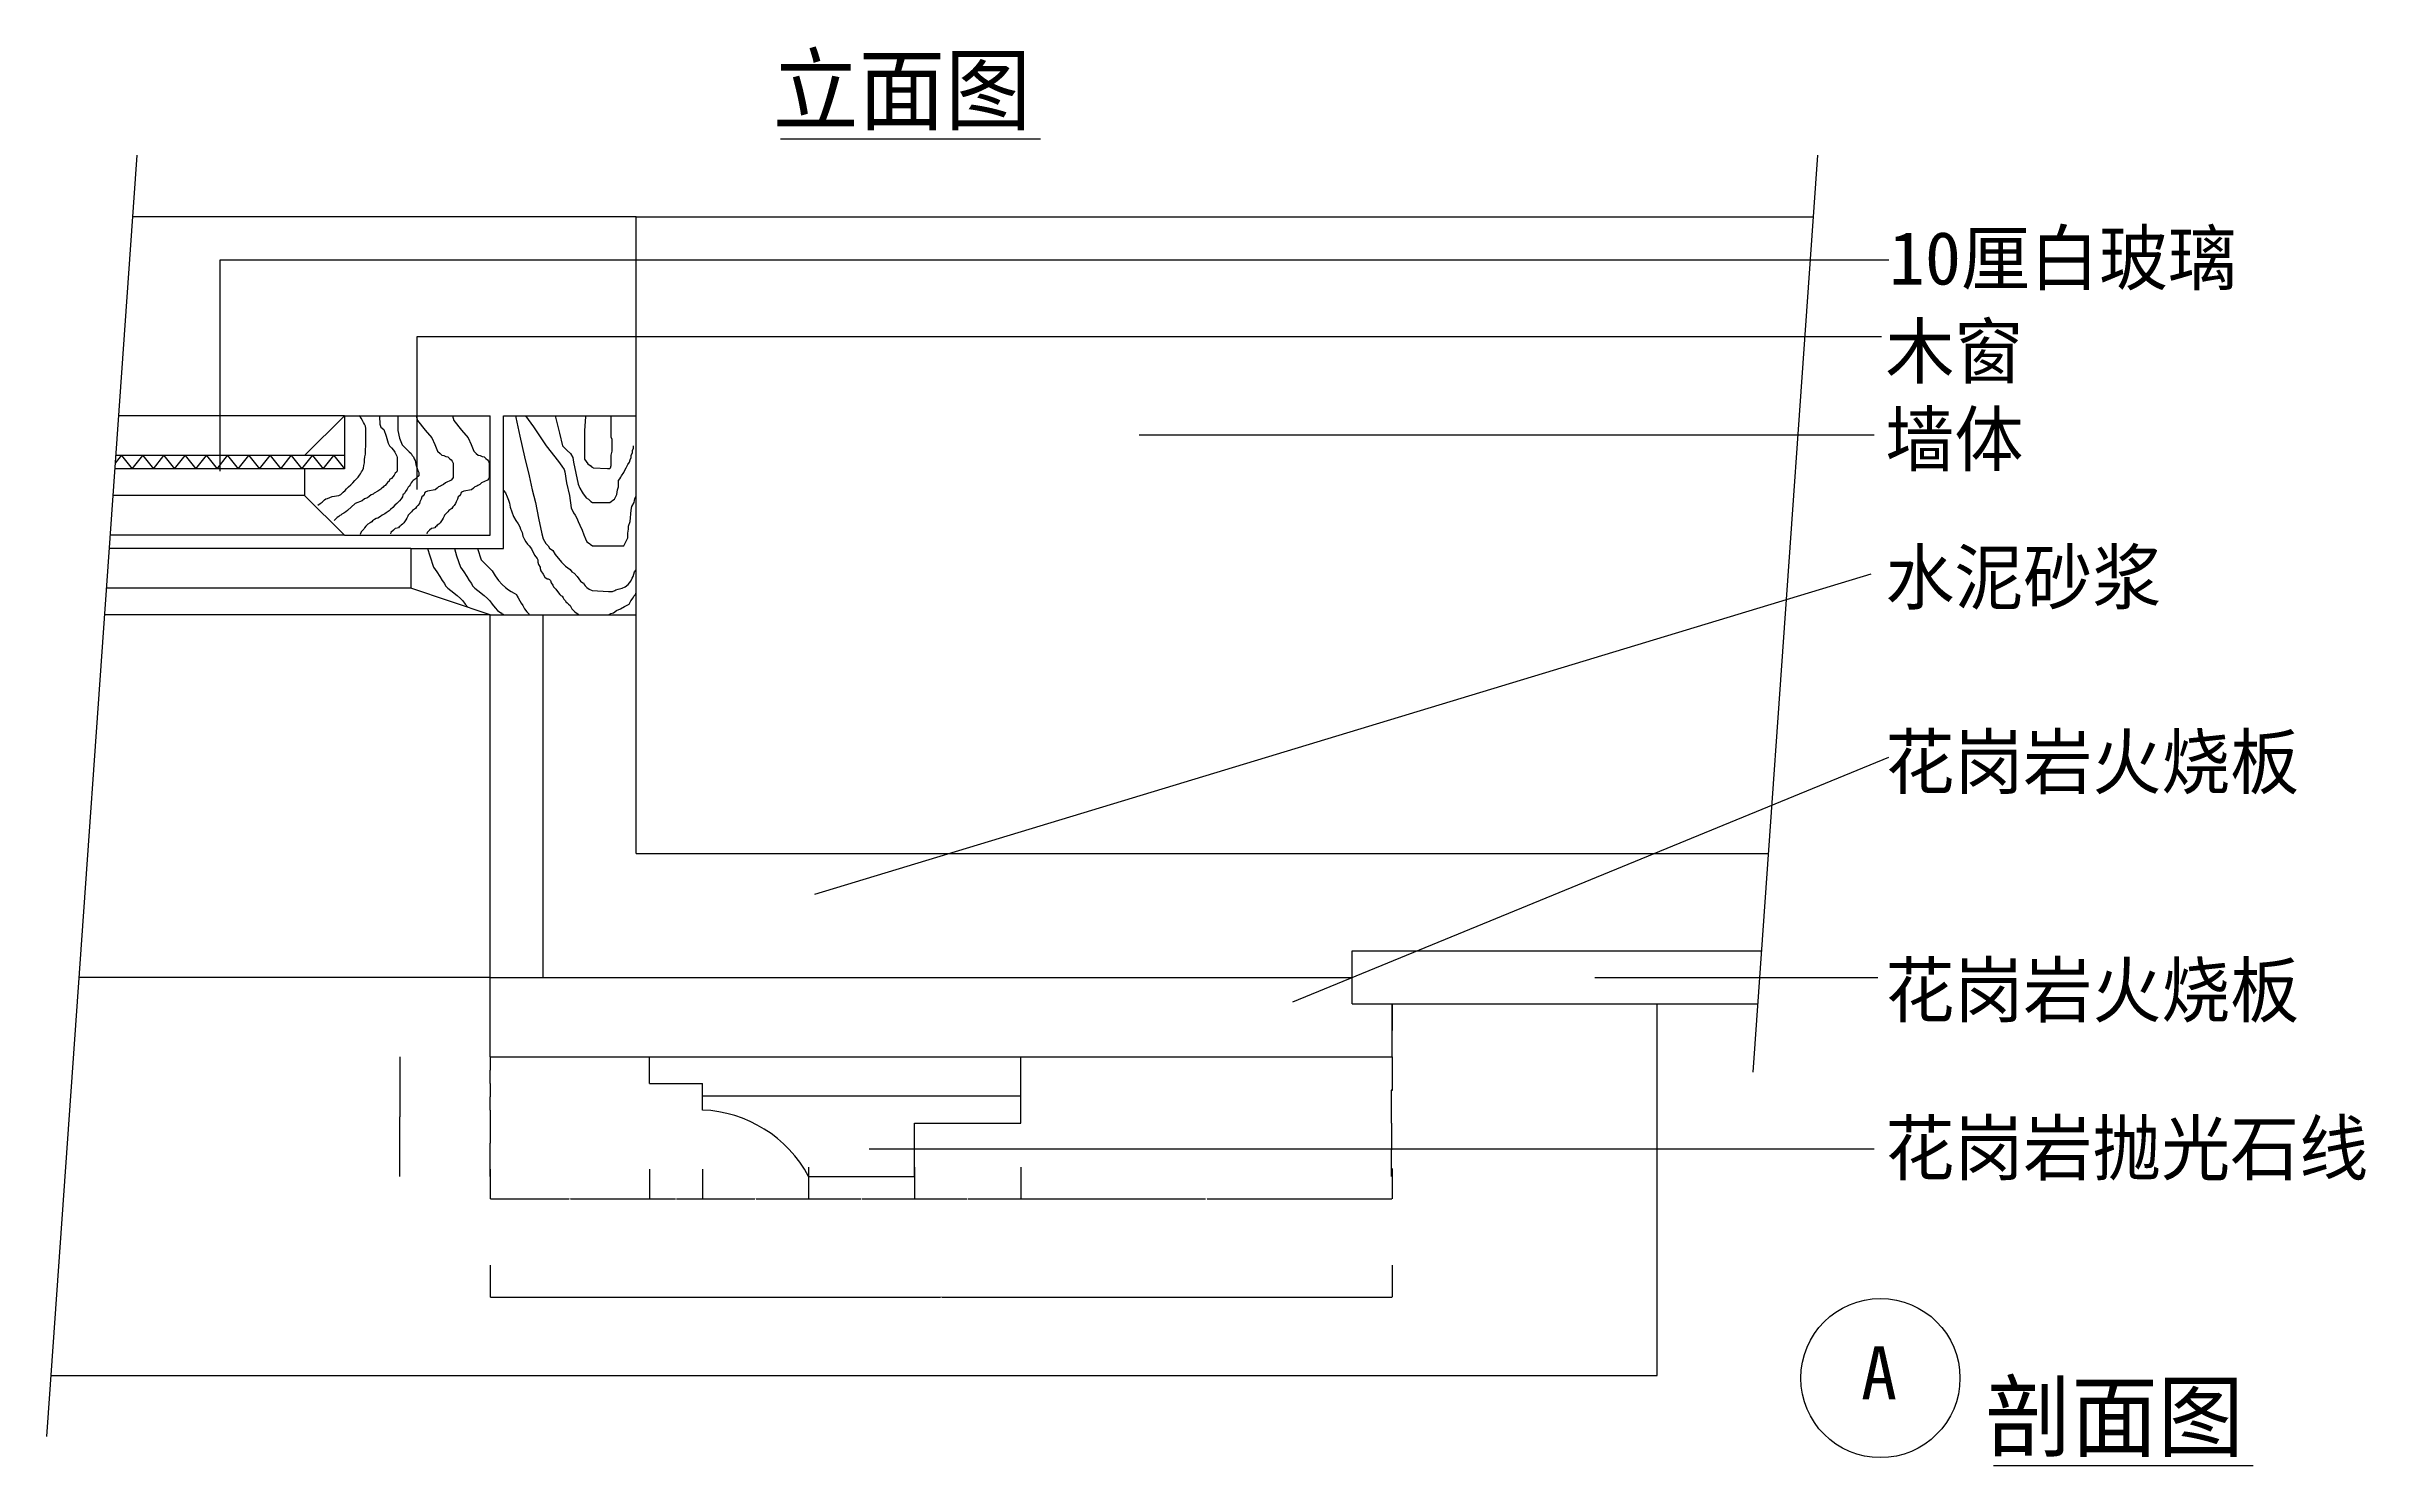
# Model space of a CAD drawing. Header units: metres. Extents: x 204 to 9002, y 227 to 11768.
# Drawn here: x 204 to 4576, y 4067 to 6741 of the extents above; entities that cross this region are included whole.
import ezdxf

# ---------------------------------------------------------------- set-up
doc = ezdxf.new("R2010")
doc.units = ezdxf.units.M
for name, color, linetype in [('2', 2, 'Continuous'), ('3', 3, 'Continuous'), ('4', 4, 'Continuous'), ('7', 7, 'Continuous'), ('BH', 3, 'Continuous'), ('DIM', 3, 'Continuous'), ('TEXT', 3, 'Continuous')]:
    doc.layers.add(name, color=color, linetype=linetype)
doc.dimstyles.get("Standard").update_dxf_attribs({"dimtxt": 2.5, "dimasz": 2.5, "dimexe": 1.25, "dimexo": 0.625, "dimtad": 1, "dimcen": 2.5, "dimazin": 3, "dimtfac": 1, "dimtmove": 0, "dimatfit": 3})

# ---------------------------------------------------------------- blocks, each defined once
blk = doc.blocks.new('BH2')
at = {"layer": 'BH'}
blk.add_lwpolyline([(0, 32), (5, 28), (0, 24), (5, 20), (0, 16), (5, 12), (0, 8), (5, 4), (0, 0)], dxfattribs=at)
blk = doc.blocks.new('*D15')
for p, q in [((1841.16, 4629.15), (1841.16, 4569.41)), ((2041.16, 4629.15), (2041.16, 4569.41)), ((1841.41, 4569.41), (1940.16, 4569.41)), ((1942.16, 4569.41), (2040.91, 4569.41))]:
    blk.add_line(p, q)
at = {"layer": 'Defpoints'}
for p in [(1841.16, 4629.15), (2041.16, 4629.15), (1841.16, 4569.41)]:
    blk.add_point(p, dxfattribs=at)
at = {"layer": 'DIM', "insert": (1941.16, 4569.41), "char_height": 1, "attachment_point": 5}
blk.add_mtext('40', dxfattribs=at)
blk = doc.blocks.new('*D16')
for p, q in [((1041.16, 4444.41), (1041.16, 4384.25)), ((2741.16, 4444.41), (2741.16, 4384.25)), ((1041.41, 4384.25), (1889.66, 4384.25)), ((1892.66, 4384.25), (2740.91, 4384.25))]:
    blk.add_line(p, q)
at = {"layer": 'Defpoints'}
for p in [(1041.16, 4444.41), (2741.16, 4444.41), (1041.16, 4384.25)]:
    blk.add_point(p, dxfattribs=at)
at = {"layer": 'DIM', "insert": (1891.16, 4384.25), "char_height": 1, "attachment_point": 5}
blk.add_mtext('340', dxfattribs=at)
blk = doc.blocks.new('*D17')
for p, q in [((1041.16, 4625.07), (1041.16, 4569.41)), ((1341.16, 4625.07), (1341.16, 4569.41)), ((1041.41, 4569.41), (1190.16, 4569.41)), ((1192.16, 4569.41), (1340.91, 4569.41))]:
    blk.add_line(p, q)
at = {"layer": 'Defpoints'}
for p in [(1041.16, 4625.07), (1341.16, 4625.07), (1041.16, 4569.41)]:
    blk.add_point(p, dxfattribs=at)
at = {"layer": 'DIM', "insert": (1191.16, 4569.41), "char_height": 1, "attachment_point": 5}
blk.add_mtext('60', dxfattribs=at)
blk = doc.blocks.new('*D18')
for p, q in [((1040.91, 4811.68), (1040.66, 4811.68)), ((1041.16, 4836.68), (1041.16, 4811.68)), ((1041.16, 4786.68), (1041.16, 4811.68)), ((1041.16, 4811.68), (1041.16, 4811.68)), ((1041.41, 4811.68), (1041.66, 4811.68))]:
    blk.add_line(p, q)
at = {"layer": 'Defpoints'}
for p in [(1041.16, 4836.68), (1041.16, 4811.68), (1041.16, 4786.68)]:
    blk.add_point(p, dxfattribs=at)
at = {"layer": 'DIM', "insert": (1041.16, 4812.805), "char_height": 1, "attachment_point": 5}
blk.add_mtext('10', dxfattribs=at)
blk = doc.blocks.new('*D19')
for p, q in [((1041.16, 4736.68), (1041.16, 4674.18)), ((1040.91, 4674.18), (1040.66, 4674.18)), ((1041.16, 4611.68), (1041.16, 4674.18)), ((1041.16, 4674.18), (1041.16, 4674.18)), ((1041.41, 4674.18), (1041.66, 4674.18))]:
    blk.add_line(p, q)
at = {"layer": 'Defpoints'}
for p in [(1041.16, 4736.68), (1041.16, 4674.18), (1041.16, 4611.68)]:
    blk.add_point(p, dxfattribs=at)
at = {"layer": 'DIM', "insert": (1041.16, 4675.305), "char_height": 1, "attachment_point": 5}
blk.add_mtext('25', dxfattribs=at)
blk = doc.blocks.new('*D20')
for p, q in [((870.81, 4836.68), (870.81, 4724.18)), ((870.56, 4724.18), (870.31, 4724.18)), ((870.81, 4611.68), (870.81, 4724.18)), ((870.81, 4724.18), (870.81, 4724.18)), ((871.06, 4724.18), (871.31, 4724.18))]:
    blk.add_line(p, q)
at = {"layer": 'Defpoints'}
for p in [(870.81, 4836.68), (870.81, 4724.18), (870.81, 4611.68)]:
    blk.add_point(p, dxfattribs=at)
at = {"layer": 'DIM', "insert": (870.81, 4725.305), "char_height": 1, "attachment_point": 5}
blk.add_mtext('45', dxfattribs=at)
blk = doc.blocks.new('*D21')
for p, q in [((1041.16, 4786.68), (1041.16, 4761.68)), ((1040.91, 4761.68), (1040.66, 4761.68)), ((1041.16, 4736.68), (1041.16, 4761.68)), ((1041.16, 4761.68), (1041.16, 4761.68)), ((1041.41, 4761.68), (1041.66, 4761.68))]:
    blk.add_line(p, q)
at = {"layer": 'Defpoints'}
for p in [(1041.16, 4786.68), (1041.16, 4761.68), (1041.16, 4736.68)]:
    blk.add_point(p, dxfattribs=at)
at = {"layer": 'DIM', "insert": (1041.16, 4762.805), "char_height": 1, "attachment_point": 5}
blk.add_mtext('10', dxfattribs=at)
blk = doc.blocks.new('*D22')
for p, q in [((1441.16, 4625.07), (1441.16, 4569.41)), ((1641.16, 4629.15), (1641.16, 4569.41)), ((1441.41, 4569.41), (1540.16, 4569.41)), ((1542.16, 4569.41), (1640.91, 4569.41))]:
    blk.add_line(p, q)
at = {"layer": 'Defpoints'}
for p in [(1441.16, 4625.07), (1641.16, 4629.15), (1441.16, 4569.41)]:
    blk.add_point(p, dxfattribs=at)
at = {"layer": 'DIM', "insert": (1541.16, 4569.41), "char_height": 1, "attachment_point": 5}
blk.add_mtext('40', dxfattribs=at)
blk = doc.blocks.new('*D23')
for p, q in [((1341.16, 4625.07), (1341.16, 4569.41)), ((1441.16, 4625.07), (1441.16, 4569.41)), ((1341.41, 4569.41), (1390.16, 4569.41)), ((1392.16, 4569.41), (1440.91, 4569.41))]:
    blk.add_line(p, q)
at = {"layer": 'Defpoints'}
for p in [(1341.16, 4625.07), (1441.16, 4625.07), (1341.16, 4569.41)]:
    blk.add_point(p, dxfattribs=at)
at = {"layer": 'DIM', "insert": (1391.16, 4569.41), "char_height": 1, "attachment_point": 5}
blk.add_mtext('20', dxfattribs=at)
blk = doc.blocks.new('*D24')
for p, q in [((1641.16, 4629.15), (1641.16, 4569.41)), ((1841.16, 4629.15), (1841.16, 4569.41)), ((1641.41, 4569.41), (1740.16, 4569.41)), ((1742.16, 4569.41), (1840.91, 4569.41))]:
    blk.add_line(p, q)
at = {"layer": 'Defpoints'}
for p in [(1641.16, 4629.15), (1841.16, 4629.15), (1641.16, 4569.41)]:
    blk.add_point(p, dxfattribs=at)
at = {"layer": 'DIM', "insert": (1741.16, 4569.41), "char_height": 1, "attachment_point": 5}
blk.add_mtext('40', dxfattribs=at)
blk = doc.blocks.new('*D25')
for p, q in [((2041.16, 4629.15), (2041.16, 4569.41)), ((2741.16, 4626.59), (2741.16, 4569.41)), ((2041.41, 4569.41), (2389.66, 4569.41)), ((2392.66, 4569.41), (2740.91, 4569.41))]:
    blk.add_line(p, q)
at = {"layer": 'Defpoints'}
for p in [(2041.16, 4629.15), (2741.16, 4626.59), (2041.16, 4569.41)]:
    blk.add_point(p, dxfattribs=at)
at = {"layer": 'DIM', "insert": (2391.16, 4569.41), "char_height": 1, "attachment_point": 5}
blk.add_mtext('140', dxfattribs=at)
blk = doc.blocks.new('*D26')
for p, q in [((2741.16, 4836.68), (2741.16, 4774.18)), ((2739.98, 4774.18), (2739.73, 4774.18)), ((2740.23, 4711.68), (2740.23, 4774.18)), ((2740.23, 4774.18), (2741.16, 4774.18)), ((2741.41, 4774.18), (2741.66, 4774.18))]:
    blk.add_line(p, q)
at = {"layer": 'Defpoints'}
for p in [(2741.16, 4836.68), (2740.23, 4774.18), (2740.23, 4711.68)]:
    blk.add_point(p, dxfattribs=at)
at = {"layer": 'DIM', "insert": (2740.695, 4775.305), "char_height": 1, "attachment_point": 5}
blk.add_mtext('25', dxfattribs=at)
blk = doc.blocks.new('*D27')
for p, q in [((2741.16, 4936.68), (2741.16, 4886.68)), ((2740.91, 4886.68), (2740.66, 4886.68)), ((2741.16, 4836.68), (2741.16, 4886.68)), ((2741.16, 4886.68), (2741.16, 4886.68)), ((2741.41, 4886.68), (2741.66, 4886.68))]:
    blk.add_line(p, q)
at = {"layer": 'Defpoints'}
for p in [(2741.16, 4936.68), (2741.16, 4886.68), (2741.16, 4836.68)]:
    blk.add_point(p, dxfattribs=at)
at = {"layer": 'DIM', "insert": (2741.16, 4887.805), "char_height": 1, "attachment_point": 5}
blk.add_mtext('20', dxfattribs=at)
blk = doc.blocks.new('*D28')
for p, q in [((2740.23, 4711.68), (2740.23, 4661.68)), ((2739.98, 4661.68), (2739.73, 4661.68)), ((2740.23, 4611.68), (2740.23, 4661.68)), ((2740.23, 4661.68), (2740.23, 4661.68)), ((2740.48, 4661.68), (2740.73, 4661.68))]:
    blk.add_line(p, q)
at = {"layer": 'Defpoints'}
for p in [(2740.23, 4711.68), (2740.23, 4661.68), (2740.23, 4611.68)]:
    blk.add_point(p, dxfattribs=at)
at = {"layer": 'DIM', "insert": (2740.23, 4662.805), "char_height": 1, "attachment_point": 5}
blk.add_mtext('20', dxfattribs=at)

msp = doc.modelspace()

# ---------------------------------------------------------------- hatches: boundary and pattern name
at = {"layer": 'BH'}
h = msp.add_hatch(dxfattribs=at)
h.set_pattern_fill('ANSI31', scale=1500)
h.paths.add_polyline_path([(3450.11, 5220.01), (3534.75, 6420.01), (1316.16, 6420.01), (1316.16, 5220.01)])
h = msp.add_hatch(dxfattribs=at)
h.set_pattern_fill('BRASS', scale=300)
h.paths.add_polyline_path([(1041.16, 4986.68), (1041.16, 4836.68), (2741.16, 4836.68), (2741.16, 4986.68)])
h.paths.add_polyline_path([(1341.16, 4836.68), (1341.16, 4786.68), (1441.16, 4786.68), (1441.16, 4736.68, -0.27), (1641.16, 4611.68), (1841.16, 4611.68), (1841.16, 4711.68), (2041.16, 4711.68), (2041.16, 4836.68)])
h.paths.add_polyline_path([(3430.13, 4936.68), (3437.18, 5036.68), (2741.16, 5036.68), (2741.16, 4936.68)])
h.paths.add_polyline_path([(1141.16, 5670.01), (1041.16, 5670.01), (1041.16, 4986.68), (1141.16, 4986.68)])
h = msp.add_hatch(dxfattribs=at)
h.set_pattern_fill('AR-CONC', scale=15)
h.paths.add_polyline_path([(2741.16, 4986.68), (2741.16, 5036.68), (3437.18, 5036.68), (3450.11, 5220.01), (1316.16, 5220.01), (1316.16, 5670.01), (1141.16, 5670.01), (1141.16, 4986.68)])

# ---------------------------------------------------------------- linework, layer by layer
at = {"layer": '2'}
for p, q in [((1316.16, 6420.01), (3534.75, 6420.01)), ((1316.16, 5220.01), (1316.16, 6420.01)), ((1316.16, 5220.01), (3450.11, 5220.01))]:
    msp.add_line(p, q, dxfattribs=at)
at = {"layer": '3'}
for p, q in [((374.76, 6536.17), (204.46, 4121.58)), ((3542.94, 6536.17), (3421.06, 4808.16)), ((691.16, 5895.01), (329.54, 5895.01)), ((891.16, 5720.01), (317.2, 5720.01))]:
    msp.add_line(p, q, dxfattribs=at)
at = {"layer": '4'}
for p, q in [((1316.16, 6420.01), (366.57, 6420.01)), ((691.16, 5970.01), (766.16, 6045.01)), ((766.16, 6045.01), (1041.16, 6045.01)), ((766.16, 6045.01), (766.16, 5945.01)), ((1041.16, 5820.01), (1041.16, 6045.01)), ((1066.16, 6045.01), (1316.16, 6045.01)), ((1066.16, 5795.01), (1066.16, 6045.01)), ((691.16, 5945.01), (691.16, 5895.01)), ((691.16, 5895.01), (766.16, 5820.01)), ((766.16, 5820.01), (1041.16, 5820.01)), ((891.16, 5795.01), (891.16, 5720.01)), ((891.16, 5795.01), (1066.16, 5795.01)), ((1041.16, 5670.01), (891.16, 5720.01)), ((1041.16, 5670.01), (1316.16, 5670.01)), ((1041.16, 4836.68), (1041.16, 5670.01)), ((1141.16, 4986.68), (1141.16, 5670.01)), ((2666.16, 5036.68), (3437.18, 5036.68)), ((2666.16, 4936.68), (2666.16, 5036.68)), ((1041.16, 4986.68), (265.47, 4986.68)), ((1041.16, 4986.68), (2666.16, 4986.68)), ((2666.16, 4936.68), (3430.13, 4936.68)), ((2741.16, 4836.68), (2741.16, 4936.68)), ((3241.16, 4236.68), (3241.16, 4936.68)), ((1041.16, 4836.68), (2741.16, 4836.68)), ((1341.16, 4786.68), (1341.16, 4836.68)), ((2041.16, 4711.68), (2041.16, 4836.68)), ((1341.16, 4786.68), (1441.16, 4786.68)), ((1441.16, 4736.68), (1441.16, 4786.68)), ((1841.16, 4711.68), (2041.16, 4711.68)), ((1841.16, 4611.68), (1841.16, 4711.68)), ((1641.16, 4611.68), (1841.16, 4611.68)), ((212.58, 4236.68), (3241.16, 4236.68))]:
    msp.add_line(p, q, dxfattribs=at)
msp.add_arc((1431.72, 4499.08), 237.78, 28.26, 87.73, dxfattribs=at)
at = {"layer": '7'}
for p, q in [((766.16, 6045.01), (340.12, 6045.01)), ((766.16, 5970.01), (334.83, 5970.01)), ((766.16, 5945.01), (333.07, 5945.01)), ((766.16, 5820.01), (324.25, 5820.01)), ((891.16, 5795.01), (322.49, 5795.01)), ((1041.16, 5670.01), (313.67, 5670.01))]:
    msp.add_line(p, q, dxfattribs=at)
at = {"layer": 'BH'}
for p, q in [((795.86, 6043.52), (794.37, 6045.01)), ((797.67, 6040.8), (795.86, 6043.52)), ((800.4, 6036.27), (797.67, 6040.8)), ((802.21, 6032.64), (800.4, 6036.27)), ((832.16, 6045.01), (832.16, 6043.52)), ((832.16, 6043.52), (833.07, 6029.02)), ((866.65, 6045.01), (866.65, 6017.24)), ((901.67, 6045.01), (903.86, 6036.27)), ((903.86, 6036.27), (918.38, 6018.14)), ((970.06, 6045.01), (972.25, 6036.27)), ((972.25, 6036.27), (986.77, 6018.14)), ((1088.55, 6045.01), (1089.2, 6041.98)), ((1089.2, 6041.98), (1096.63, 6006.36)), ((1107.31, 6045.01), (1122.49, 6024.17)), ((1163.34, 6045.01), (1171.53, 6012.3)), ((1220.57, 6043.46), (1219.08, 6016.75)), ((1220.68, 6045.01), (1220.57, 6043.46)), ((1269.35, 6004.87), (1269.35, 6045.01)), ((804.03, 6029.02), (802.21, 6032.64)), ((805.84, 6025.39), (804.03, 6029.02)), ((806.75, 6020.86), (805.84, 6025.39)), ((805.84, 5978.26), (806.75, 5990.95)), ((806.75, 5990.95), (806.75, 6020.86)), ((833.07, 6029.02), (834.88, 6023.58)), ((834.88, 6023.58), (840.33, 6019.05)), ((840.33, 6019.05), (844.87, 6006.36)), ((844.87, 6006.36), (848.5, 5993.67)), ((848.5, 5993.67), (851.22, 5988.23)), ((866.65, 6017.24), (870.28, 6002.73)), ((870.28, 6002.73), (874.82, 5990.05)), ((874.82, 5990.05), (880.26, 5985.51)), ((918.38, 6018.14), (931.08, 6003.64)), ((931.08, 6003.64), (936.53, 5990.95)), ((936.53, 5990.95), (941.98, 5978.26)), ((986.77, 6018.14), (999.48, 6003.64)), ((999.48, 6003.64), (1004.92, 5990.95)), ((1004.92, 5990.95), (1010.37, 5978.26)), ((1096.63, 6006.36), (1105.55, 5967.77)), ((1122.49, 6024.17), (1146.26, 5988.55)), ((1171.53, 6012.3), (1177.47, 5988.55)), ((1219.08, 6016.75), (1219.08, 5963.32)), ((1270.83, 6000.42), (1269.35, 6004.87)), ((1270.83, 5978.16), (1270.83, 6000.42)), ((800.4, 5942.01), (802.21, 5946.54)), ((802.21, 5946.54), (803.12, 5951.07)), ((803.12, 5951.07), (804.03, 5956.51)), ((804.03, 5961.95), (804.93, 5967.39)), ((804.03, 5956.51), (804.03, 5961.95)), ((804.93, 5967.39), (805.84, 5972.83)), ((805.84, 5972.83), (805.84, 5978.26)), ((851.22, 5988.23), (854.85, 5984.61)), ((854.85, 5984.61), (858.48, 5980.08)), ((858.48, 5980.08), (861.2, 5976.45)), ((861.2, 5976.45), (863.02, 5972.83)), ((863.02, 5972.83), (864.83, 5969.2)), ((864.83, 5969.2), (865.74, 5966.48)), ((865.74, 5966.48), (865.74, 5942.01)), ((880.26, 5985.51), (884.8, 5980.98)), ((884.8, 5980.98), (888.43, 5977.36)), ((888.43, 5977.36), (892.06, 5973.73)), ((892.06, 5973.73), (893.87, 5970.11)), ((893.87, 5970.11), (896.6, 5967.39)), ((896.6, 5967.39), (897.5, 5963.76)), ((897.5, 5963.76), (899.32, 5961.04)), ((899.32, 5961.04), (900.23, 5957.42)), ((900.23, 5957.42), (901.14, 5952.89)), ((901.14, 5952.89), (902.95, 5947.45)), ((902.95, 5947.45), (904.77, 5942.01)), ((941.98, 5978.26), (946.51, 5973.73)), ((946.51, 5973.73), (950.14, 5971.01)), ((950.14, 5971.01), (953.77, 5970.11)), ((953.77, 5970.11), (957.4, 5968.29)), ((957.4, 5968.29), (961.03, 5967.39)), ((961.03, 5967.39), (964.66, 5964.67)), ((964.66, 5964.67), (967.39, 5961.95)), ((967.39, 5961.95), (969.2, 5959.23)), ((969.2, 5959.23), (971.02, 5955.6)), ((971.02, 5955.6), (971.02, 5928.41)), ((1010.37, 5978.26), (1014.91, 5973.73)), ((1014.91, 5973.73), (1018.54, 5971.01)), ((1018.54, 5971.01), (1022.17, 5970.11)), ((1022.17, 5970.11), (1025.8, 5968.29)), ((1025.8, 5968.29), (1029.43, 5967.39)), ((1029.43, 5967.39), (1033.06, 5964.67)), ((1033.06, 5964.67), (1035.78, 5961.95)), ((1035.78, 5961.95), (1037.59, 5959.23)), ((1037.59, 5959.23), (1039.41, 5955.6)), ((1039.41, 5955.6), (1039.41, 5928.41)), ((1105.55, 5967.77), (1114.46, 5932.15)), ((1146.26, 5988.55), (1170.04, 5958.87)), ((1170.04, 5958.87), (1175.99, 5949.96)), ((1175.99, 5949.96), (1180.44, 5944.03)), ((1177.47, 5988.55), (1186.39, 5979.64)), ((1186.39, 5979.64), (1192.33, 5973.71)), ((1192.33, 5973.71), (1196.79, 5966.29)), ((1196.79, 5966.29), (1198.28, 5957.38)), ((1198.28, 5957.38), (1202.74, 5936.6)), ((1219.08, 5963.32), (1222.06, 5958.87)), ((1222.06, 5958.87), (1225.03, 5954.41)), ((1225.03, 5954.41), (1229.49, 5951.45)), ((1229.49, 5951.45), (1230.97, 5951.45)), ((1230.97, 5951.45), (1230.97, 5949.96)), ((1230.97, 5949.96), (1233.95, 5948.48)), ((1233.95, 5948.48), (1235.43, 5946.99)), ((1235.43, 5946.99), (1261.92, 5945.51)), ((1266.38, 5945.51), (1267.86, 5946.99)), ((1267.86, 5946.99), (1269.35, 5951.45)), ((1269.35, 5970.74), (1270.83, 5978.16)), ((1269.35, 5951.45), (1269.35, 5970.74)), ((1294.61, 5942.54), (1297.58, 5946.99)), ((1297.58, 5946.99), (1300.56, 5952.93)), ((1300.56, 5952.93), (1303.53, 5957.38)), ((1303.53, 5957.38), (1305.01, 5961.84)), ((1305.01, 5961.84), (1306.5, 5966.29)), ((1306.5, 5970.74), (1309.47, 5975.19)), ((1306.5, 5966.29), (1306.5, 5970.74)), ((1309.47, 5979.64), (1310.96, 5984.1)), ((1309.47, 5975.19), (1309.47, 5979.64)), ((1310.96, 5984.1), (1310.96, 5988.55)), ((764.09, 5901.22), (767.72, 5903.94)), ((767.72, 5903.94), (770.45, 5907.57)), ((770.45, 5907.57), (774.08, 5911.19)), ((774.08, 5911.19), (778.61, 5914.82)), ((778.61, 5914.82), (782.25, 5918.45)), ((782.25, 5918.45), (785.88, 5922.98)), ((785.88, 5922.98), (789.51, 5926.6)), ((789.51, 5926.6), (792.23, 5929.32)), ((792.23, 5929.32), (793.14, 5931.13)), ((793.14, 5931.13), (794.95, 5932.95)), ((794.95, 5932.95), (796.77, 5935.67)), ((796.77, 5935.67), (798.58, 5939.29)), ((798.58, 5939.29), (800.4, 5942.01)), ((829.44, 5903.04), (822.18, 5899.41)), ((834.88, 5906.66), (829.44, 5903.04)), ((836.7, 5908.48), (834.88, 5906.66)), ((839.42, 5910.29), (836.7, 5908.48)), ((840.33, 5912.1), (839.42, 5910.29)), ((843.05, 5913.91), (840.33, 5912.1)), ((845.77, 5916.63), (843.05, 5913.91)), ((847.59, 5919.35), (845.77, 5916.63)), ((850.31, 5922.07), (847.59, 5919.35)), ((851.22, 5924.79), (850.31, 5922.07)), ((854.85, 5926.6), (851.22, 5924.79)), ((857.57, 5930.23), (854.85, 5926.6)), ((860.29, 5932.95), (857.57, 5930.23)), ((862.11, 5936.57), (860.29, 5932.95)), ((864.83, 5939.29), (862.11, 5936.57)), ((865.74, 5942.01), (864.83, 5939.29)), ((881.17, 5902.13), (879.35, 5898.51)), ((884.8, 5906.66), (881.17, 5902.13)), ((886.61, 5910.29), (884.8, 5906.66)), ((888.43, 5912.1), (886.61, 5910.29)), ((890.24, 5914.82), (888.43, 5912.1)), ((892.06, 5918.45), (890.24, 5914.82)), ((893.87, 5921.16), (892.06, 5918.45)), ((895.69, 5922.98), (893.87, 5921.16)), ((899.32, 5925.7), (895.69, 5922.98)), ((902.95, 5928.41), (899.32, 5925.7)), ((906.58, 5932.04), (902.95, 5928.41)), ((904.77, 5942.01), (906.58, 5938.38)), ((906.58, 5938.38), (906.58, 5932.04)), ((922.92, 5903.04), (918.38, 5901.22)), ((937.44, 5905.76), (922.92, 5903.04)), ((941.07, 5908.48), (937.44, 5905.76)), ((943.79, 5911.19), (941.07, 5908.48)), ((947.42, 5912.1), (943.79, 5911.19)), ((949.24, 5913.91), (947.42, 5912.1)), ((952.87, 5915.73), (949.24, 5913.91)), ((956.5, 5918.45), (952.87, 5915.73)), ((967.39, 5923.88), (956.5, 5918.45)), ((970.11, 5926.6), (967.39, 5923.88)), ((971.02, 5928.41), (970.11, 5926.6)), ((991.31, 5903.04), (986.77, 5901.22)), ((1005.83, 5905.76), (991.31, 5903.04)), ((1009.46, 5908.48), (1005.83, 5905.76)), ((1012.18, 5911.19), (1009.46, 5908.48)), ((1015.81, 5912.1), (1012.18, 5911.19)), ((1017.63, 5913.91), (1015.81, 5912.1)), ((1021.26, 5915.73), (1017.63, 5913.91)), ((1024.89, 5918.45), (1021.26, 5915.73)), ((1035.78, 5923.88), (1024.89, 5918.45)), ((1038.5, 5926.6), (1035.78, 5923.88)), ((1039.41, 5928.41), (1038.5, 5926.6)), ((1066.16, 5904.15), (1069.88, 5899.5)), ((1114.46, 5932.15), (1120.41, 5905.44)), ((1120.41, 5905.44), (1126.35, 5881.69)), ((1180.44, 5944.03), (1181.93, 5939.57)), ((1181.93, 5939.57), (1184.9, 5918.8)), ((1184.9, 5918.8), (1190.85, 5895.05)), ((1202.74, 5936.6), (1207.2, 5915.83)), ((1207.2, 5915.83), (1210.17, 5908.41)), ((1210.17, 5908.41), (1214.63, 5900.99)), ((1261.92, 5945.51), (1266.38, 5945.51)), ((1279.75, 5896.53), (1281.24, 5905.44)), ((1281.24, 5905.44), (1282.72, 5911.37)), ((1282.72, 5923.25), (1285.7, 5926.22)), ((1282.72, 5911.37), (1282.72, 5923.25)), ((1285.7, 5926.22), (1287.18, 5929.18)), ((1287.18, 5929.18), (1288.67, 5932.15)), ((1288.67, 5932.15), (1293.13, 5938.09)), ((1293.13, 5938.09), (1294.61, 5942.54)), ((715.99, 5876.75), (720.53, 5879.47)), ((720.53, 5879.47), (724.16, 5882.19)), ((724.16, 5882.19), (726.88, 5884.91)), ((726.88, 5884.91), (728.7, 5886.72)), ((728.7, 5886.72), (731.42, 5888.54)), ((731.42, 5888.54), (734.14, 5889.44)), ((734.14, 5889.44), (738.68, 5891.25)), ((738.68, 5891.25), (743.22, 5893.07)), ((743.22, 5893.07), (755.93, 5894.88)), ((755.93, 5894.88), (759.56, 5896.69)), ((759.56, 5896.69), (762.28, 5899.41)), ((761.37, 5859.53), (759.56, 5857.72)), ((765, 5861.35), (761.37, 5859.53)), ((762.28, 5899.41), (764.09, 5901.22)), ((768.63, 5864.06), (765, 5861.35)), ((772.26, 5866.78), (768.63, 5864.06)), ((786.78, 5879.47), (772.26, 5866.78)), ((799.49, 5884.91), (786.78, 5879.47)), ((804.03, 5888.54), (799.49, 5884.91)), ((809.47, 5890.35), (804.03, 5888.54)), ((813.1, 5893.07), (809.47, 5890.35)), ((816.73, 5895.79), (813.1, 5893.07)), ((820.36, 5897.6), (816.73, 5895.79)), ((822.18, 5899.41), (820.36, 5897.6)), ((842.14, 5860.44), (837.61, 5857.72)), ((844.87, 5862.25), (842.14, 5860.44)), ((846.68, 5863.16), (844.87, 5862.25)), ((850.31, 5865.88), (846.68, 5863.16)), ((853.03, 5868.6), (850.31, 5865.88)), ((857.57, 5872.22), (853.03, 5868.6)), ((861.2, 5876.75), (857.57, 5872.22)), ((864.83, 5879.47), (861.2, 5876.75)), ((867.56, 5882.19), (864.83, 5879.47)), ((870.28, 5884.91), (867.56, 5882.19)), ((873, 5888.54), (870.28, 5884.91)), ((875.72, 5892.16), (873, 5888.54)), ((876.63, 5895.79), (875.72, 5892.16)), ((879.35, 5898.51), (876.63, 5895.79)), ((892.97, 5864.06), (886.61, 5857.72)), ((894.78, 5866.78), (892.97, 5864.06)), ((900.23, 5870.41), (894.78, 5866.78)), ((902.04, 5873.13), (900.23, 5870.41)), ((904.77, 5875.85), (902.04, 5873.13)), ((907.49, 5879.47), (904.77, 5875.85)), ((908.4, 5883.1), (907.49, 5879.47)), ((911.12, 5887.63), (908.4, 5883.1)), ((912.03, 5892.16), (911.12, 5887.63)), ((914.75, 5893.97), (912.03, 5892.16)), ((916.56, 5896.69), (914.75, 5893.97)), ((917.47, 5899.41), (916.56, 5896.69)), ((918.38, 5901.22), (917.47, 5899.41)), ((961.36, 5864.06), (955.01, 5857.72)), ((963.17, 5866.78), (961.36, 5864.06)), ((968.62, 5870.41), (963.17, 5866.78)), ((970.43, 5873.13), (968.62, 5870.41)), ((973.16, 5875.85), (970.43, 5873.13)), ((975.88, 5879.47), (973.16, 5875.85)), ((976.79, 5883.1), (975.88, 5879.47)), ((979.51, 5887.63), (976.79, 5883.1)), ((980.42, 5892.16), (979.51, 5887.63)), ((983.14, 5893.97), (980.42, 5892.16)), ((984.96, 5896.69), (983.14, 5893.97)), ((985.86, 5899.41), (984.96, 5896.69)), ((986.77, 5901.22), (985.86, 5899.41)), ((1069.88, 5899.5), (1072.85, 5892.08)), ((1072.85, 5892.08), (1075.82, 5886.14)), ((1075.82, 5886.14), (1077.31, 5880.21)), ((1077.31, 5880.21), (1078.8, 5872.79)), ((1078.8, 5872.79), (1081.77, 5863.88)), ((1081.77, 5863.88), (1084.74, 5854.98)), ((1126.35, 5881.69), (1132.3, 5852.01)), ((1190.85, 5895.05), (1193.82, 5871.3)), ((1193.82, 5871.3), (1198.28, 5862.4)), ((1198.28, 5862.4), (1201.25, 5857.95)), ((1214.63, 5900.99), (1216.11, 5898.02)), ((1216.11, 5898.02), (1219.08, 5895.05)), ((1219.08, 5895.05), (1222.06, 5890.6)), ((1222.06, 5890.6), (1226.51, 5887.63)), ((1226.51, 5887.63), (1230.97, 5883.18)), ((1230.97, 5883.18), (1233.95, 5881.69)), ((1233.95, 5881.69), (1266.38, 5881.69)), ((1266.38, 5881.69), (1269.35, 5883.18)), ((1269.35, 5883.18), (1272.32, 5886.14)), ((1272.32, 5886.14), (1275.29, 5887.63)), ((1275.29, 5887.63), (1276.78, 5890.6)), ((1276.78, 5890.6), (1279.75, 5896.53)), ((1305.01, 5846.07), (1306.5, 5866.85)), ((1306.5, 5866.85), (1307.99, 5874.27)), ((1307.99, 5874.27), (1312.45, 5881.69)), ((1312.45, 5881.69), (1313.93, 5889.11)), ((1313.93, 5889.11), (1316.16, 5893.56)), ((749.57, 5850.47), (746.85, 5847.75)), ((752.3, 5853.19), (749.57, 5850.47)), ((755.93, 5855), (752.3, 5853.19)), ((757.74, 5856.81), (755.93, 5855)), ((759.56, 5857.72), (757.74, 5856.81)), ((797.67, 5826), (795.86, 5821.47)), ((803.12, 5831.44), (797.67, 5826)), ((804.03, 5834.16), (803.12, 5831.44)), ((806.75, 5836.87), (804.03, 5834.16)), ((810.38, 5840.5), (806.75, 5836.87)), ((814.92, 5843.22), (810.38, 5840.5)), ((817.64, 5845.03), (814.92, 5843.22)), ((819.46, 5846.84), (817.64, 5845.03)), ((823.09, 5849.56), (819.46, 5846.84)), ((825.81, 5851.38), (823.09, 5849.56)), ((829.44, 5852.28), (825.81, 5851.38)), ((833.98, 5855), (829.44, 5852.28)), ((837.61, 5857.72), (833.98, 5855)), ((853.94, 5825.09), (853.03, 5822.37)), ((858.48, 5829.62), (853.94, 5825.09)), ((862.11, 5832.34), (858.48, 5829.62)), ((865.74, 5833.25), (862.11, 5832.34)), ((868.46, 5834.16), (865.74, 5833.25)), ((869.37, 5835.97), (868.46, 5834.16)), ((871.19, 5836.87), (869.37, 5835.97)), ((873, 5838.69), (871.19, 5836.87)), ((875.72, 5840.5), (873, 5838.69)), ((878.45, 5843.22), (875.72, 5840.5)), ((879.35, 5845.03), (878.45, 5843.22)), ((882.08, 5848.66), (879.35, 5845.03)), ((883.89, 5852.28), (882.08, 5848.66)), ((885.71, 5855.91), (883.89, 5852.28)), ((886.61, 5857.72), (885.71, 5855.91)), ((922.33, 5825.09), (921.43, 5822.37)), ((926.87, 5829.62), (922.33, 5825.09)), ((930.5, 5832.34), (926.87, 5829.62)), ((934.13, 5833.25), (930.5, 5832.34)), ((936.86, 5834.16), (934.13, 5833.25)), ((937.76, 5835.97), (936.86, 5834.16)), ((939.58, 5836.87), (937.76, 5835.97)), ((941.39, 5838.69), (939.58, 5836.87)), ((944.12, 5840.5), (941.39, 5838.69)), ((946.84, 5843.22), (944.12, 5840.5)), ((947.75, 5845.03), (946.84, 5843.22)), ((950.47, 5848.66), (947.75, 5845.03)), ((952.28, 5852.28), (950.47, 5848.66)), ((954.1, 5855.91), (952.28, 5852.28)), ((955.01, 5857.72), (954.1, 5855.91)), ((1084.74, 5854.98), (1089.2, 5847.56)), ((1089.2, 5847.56), (1093.66, 5841.62)), ((1093.66, 5841.62), (1096.63, 5835.68)), ((1096.63, 5835.68), (1098.12, 5831.23)), ((1098.12, 5831.23), (1101.09, 5825.3)), ((1101.09, 5825.3), (1102.57, 5817.88)), ((1102.57, 5817.88), (1105.55, 5811.94)), ((1132.3, 5852.01), (1138.24, 5822.33)), ((1138.24, 5822.33), (1141.21, 5813.42)), ((1201.25, 5857.95), (1204.22, 5852.01)), ((1204.22, 5852.01), (1207.2, 5846.07)), ((1207.2, 5846.07), (1210.17, 5838.65)), ((1210.17, 5838.65), (1214.63, 5829.75)), ((1214.63, 5829.75), (1217.6, 5820.84)), ((1217.6, 5820.84), (1220.57, 5813.42)), ((1296.1, 5806), (1300.56, 5814.91)), ((1300.56, 5823.81), (1302.04, 5831.23)), ((1300.56, 5814.91), (1300.56, 5823.81)), ((1302.04, 5837.17), (1305.01, 5846.07)), ((1302.04, 5831.23), (1302.04, 5837.17)), ((922.92, 5795.01), (927, 5780.77)), ((927, 5780.77), (934.43, 5759.99)), ((973.67, 5795.01), (977.74, 5780.77)), ((977.74, 5780.77), (985.17, 5759.99)), ((1017.03, 5795.01), (1023.81, 5773.35)), ((1023.81, 5773.35), (1044.62, 5752.57)), ((1105.55, 5811.94), (1108.52, 5807.49)), ((1108.52, 5807.49), (1111.49, 5803.03)), ((1111.49, 5803.03), (1114.46, 5800.07)), ((1114.46, 5800.07), (1118.92, 5794.13)), ((1118.92, 5794.13), (1124.86, 5782.26)), ((1124.86, 5782.26), (1129.32, 5776.32)), ((1129.32, 5776.32), (1130.81, 5773.35)), ((1130.81, 5773.35), (1130.81, 5768.9)), ((1141.21, 5813.42), (1145.67, 5804.52)), ((1145.67, 5804.52), (1150.13, 5800.07)), ((1150.13, 5800.07), (1153.1, 5795.61)), ((1153.1, 5795.61), (1159.05, 5791.16)), ((1159.05, 5791.16), (1163.5, 5783.74)), ((1163.5, 5783.74), (1175.39, 5768.9)), ((1220.57, 5813.42), (1223.54, 5807.49)), ((1223.54, 5807.49), (1228, 5804.52)), ((1228, 5804.52), (1229.49, 5803.03)), ((1229.49, 5803.03), (1233.95, 5800.07)), ((1233.95, 5800.07), (1293.13, 5800.07)), ((1293.13, 5800.07), (1296.1, 5806)), ((934.43, 5759.99), (940.37, 5751.09)), ((940.37, 5751.09), (946.32, 5742.19)), ((946.32, 5742.19), (950.78, 5734.76)), ((950.78, 5734.76), (955.23, 5728.83)), ((955.23, 5728.83), (956.72, 5724.38)), ((985.17, 5759.99), (991.12, 5751.09)), ((991.12, 5751.09), (997.06, 5742.19)), ((997.06, 5742.19), (1001.52, 5734.76)), ((1001.52, 5734.76), (1005.98, 5728.83)), ((1005.98, 5728.83), (1007.46, 5724.38)), ((1044.62, 5752.57), (1050.56, 5743.67)), ((1050.56, 5743.67), (1056.5, 5734.76)), ((1056.5, 5734.76), (1063.93, 5727.34)), ((1063.93, 5727.34), (1069.88, 5721.41)), ((1130.81, 5768.9), (1132.3, 5764.45)), ((1132.3, 5764.45), (1135.27, 5759.99)), ((1135.27, 5759.99), (1135.27, 5757.03)), ((1135.27, 5757.03), (1136.75, 5752.57)), ((1136.75, 5752.57), (1141.21, 5746.64)), ((1141.21, 5746.64), (1144.18, 5740.7)), ((1144.18, 5740.7), (1148.64, 5737.73)), ((1148.64, 5737.73), (1150.13, 5737.73)), ((1150.13, 5737.73), (1153.1, 5736.25)), ((1153.1, 5736.25), (1154.59, 5734.76)), ((1154.59, 5734.76), (1156.07, 5730.31)), ((1156.07, 5730.31), (1159.05, 5725.86)), ((1175.39, 5768.9), (1179.85, 5764.45)), ((1179.85, 5764.45), (1182.82, 5761.48)), ((1182.82, 5761.48), (1187.28, 5758.51)), ((1187.28, 5758.51), (1191.74, 5755.54)), ((1191.74, 5755.54), (1194.71, 5751.09)), ((1194.71, 5751.09), (1199.17, 5748.12)), ((1199.17, 5748.12), (1205.12, 5742.19)), ((1205.12, 5742.19), (1211.06, 5733.28)), ((1211.06, 5733.28), (1215.52, 5730.31)), ((1215.52, 5730.31), (1217, 5730.31)), ((1217, 5730.31), (1218.49, 5727.34)), ((1218.49, 5727.34), (1219.98, 5724.38)), ((1295.5, 5722.89), (1301.45, 5727.34)), ((1301.45, 5727.34), (1305.91, 5733.28)), ((1305.91, 5733.28), (1308.88, 5739.22)), ((1308.88, 5739.22), (1310.37, 5742.19)), ((1310.37, 5742.19), (1311.85, 5746.64)), ((1311.85, 5746.64), (1313.34, 5751.09)), ((1313.34, 5751.09), (1316.16, 5754.84)), ((956.72, 5724.38), (961.18, 5719.92)), ((961.18, 5719.92), (967.12, 5715.47)), ((967.12, 5715.47), (979.01, 5706.57)), ((979.01, 5706.57), (984.96, 5700.63)), ((984.96, 5700.63), (989.41, 5696.18)), ((989.41, 5696.18), (993.87, 5690.24)), ((993.87, 5690.24), (998.76, 5684.14)), ((1007.46, 5724.38), (1011.92, 5719.92)), ((1011.92, 5719.92), (1017.87, 5715.47)), ((1017.87, 5715.47), (1029.75, 5706.57)), ((1029.75, 5706.57), (1035.7, 5700.63)), ((1035.7, 5700.63), (1040.16, 5696.18)), ((1040.16, 5696.18), (1044.62, 5690.24)), ((1044.62, 5690.24), (1050.56, 5682.82)), ((1069.88, 5721.41), (1075.82, 5716.96)), ((1075.82, 5716.96), (1080.28, 5713.99)), ((1080.28, 5713.99), (1086.23, 5711.02)), ((1086.23, 5711.02), (1090.68, 5708.05)), ((1090.68, 5708.05), (1092.17, 5705.08)), ((1092.17, 5705.08), (1093.66, 5702.11)), ((1093.66, 5702.11), (1096.63, 5696.18)), ((1096.63, 5696.18), (1099.6, 5691.73)), ((1099.6, 5691.73), (1102.57, 5687.27)), ((1102.57, 5687.27), (1105.55, 5681.34)), ((1159.05, 5725.86), (1160.53, 5722.89)), ((1160.53, 5722.89), (1164.99, 5718.44)), ((1164.99, 5718.44), (1167.96, 5713.99)), ((1167.96, 5713.99), (1172.42, 5708.05)), ((1172.42, 5708.05), (1173.91, 5706.57)), ((1173.91, 5706.57), (1176.88, 5705.08)), ((1176.88, 5705.08), (1178.37, 5702.11)), ((1178.37, 5702.11), (1179.85, 5699.15)), ((1179.85, 5699.15), (1182.82, 5696.18)), ((1182.82, 5696.18), (1184.31, 5693.21)), ((1184.31, 5693.21), (1185.8, 5693.21)), ((1185.8, 5693.21), (1188.77, 5690.24)), ((1188.77, 5690.24), (1191.74, 5687.27)), ((1191.74, 5687.27), (1194.71, 5681.34)), ((1219.98, 5724.38), (1222.95, 5721.41)), ((1222.95, 5721.41), (1227.41, 5718.44)), ((1227.41, 5718.44), (1233.35, 5715.47)), ((1233.35, 5715.47), (1264.3, 5713.99)), ((1264.3, 5713.99), (1271.73, 5713.99)), ((1271.73, 5713.99), (1276.18, 5715.47)), ((1276.18, 5715.47), (1277.67, 5716.96)), ((1277.67, 5716.96), (1282.13, 5718.44)), ((1282.13, 5718.44), (1289.56, 5719.92)), ((1286.59, 5681.34), (1294.02, 5685.79)), ((1289.56, 5719.92), (1295.5, 5722.89)), ((1294.02, 5685.79), (1302.93, 5690.24)), ((1302.93, 5690.24), (1305.91, 5696.18)), ((1305.91, 5696.18), (1310.37, 5702.11)), ((1310.37, 5702.11), (1311.85, 5705.08)), ((1311.85, 5705.08), (1314.82, 5708.05)), ((1314.82, 5708.05), (1316.16, 5712.04)), ((1050.56, 5682.82), (1055.02, 5678.37)), ((1055.02, 5678.37), (1060.96, 5673.92)), ((1060.96, 5673.92), (1062.45, 5673.92)), ((1062.45, 5673.92), (1062.45, 5672.43)), ((1062.45, 5672.43), (1065.42, 5670.95)), ((1065.42, 5670.95), (1066.36, 5670.01)), ((1105.55, 5681.34), (1110, 5675.4)), ((1110, 5675.4), (1114.46, 5670.95)), ((1114.46, 5670.95), (1115.4, 5670.01)), ((1194.71, 5681.34), (1200.66, 5675.4)), ((1200.66, 5675.4), (1206.6, 5670.95)), ((1206.6, 5670.95), (1208.48, 5670.01)), ((1263.9, 5670.01), (1268.75, 5672.43)), ((1268.75, 5672.43), (1273.21, 5673.92)), ((1273.21, 5673.92), (1279.16, 5678.37)), ((1279.16, 5678.37), (1286.59, 5681.34))]:
    msp.add_line(p, q, dxfattribs=at)
msp.add_lwpolyline([(334.83, 5955.85), (346.16, 5970.01), (366.16, 5945.01), (386.16, 5970.01), (406.16, 5945.01), (426.16, 5970.01), (446.16, 5945.01)], dxfattribs=at)
at = {"layer": 'TEXT'}
for p, q in [((1588.59, 6566.99), (2078.38, 6566.99)), ((3874.59, 4066.61), (4364.38, 4066.61))]:
    msp.add_line(p, q, dxfattribs=at)
msp.add_circle((3661.62, 4231.61), 150, dxfattribs=at)

# ---------------------------------------------------------------- block references
at = {"layer": '3', "xscale": 5, "yscale": 5, "zscale": 5, "rotation": 90}
for p in [(606.16, 5945.01), (766.16, 5945.01)]:
    msp.add_blockref('BH2', p, dxfattribs=at)

# ---------------------------------------------------------------- texts
at = {"layer": 'TEXT'}
for s, height, p in [('立面图', 125, (1573.26, 6596.88)), ('10厘白玻璃', 100, (3677.56, 6292.24)), ('木窗', 100, (3671.11, 6116.59)), ('墙体', 100, (3671.11, 5950.82)), ('水泥砂浆', 100, (3671.11, 5690.68)), ('花岗岩火烧板', 100, (3671.11, 5342.79)), ('花岗岩火烧板', 100, (3671.11, 4912.57)), ('花岗岩抛光石线', 100, (3671.11, 4614.93)), ('A', 100, (3625.05, 4191.39)), ('剖面图', 125, (3859.26, 4096.5))]:
    msp.add_text(s, height=height, dxfattribs=at).set_placement(p)

# ---------------------------------------------------------------- dimensions: what is measured, and where the dimension line sits
at = {"layer": 'DIM'}
for base, p1, p2, text, picture, middle in [((2741.16, 4886.68), (2741.16, 4836.68), (2741.16, 4936.68), '20', '*D27', (2741.16, 4887.805)), ((870.81, 4724.18), (870.81, 4611.68), (870.81, 4836.68), '45', '*D20', (870.81, 4725.305)), ((1041.16, 4811.68), (1041.16, 4786.68), (1041.16, 4836.68), '10', '*D18', (1041.16, 4812.805)), ((2740.23, 4774.18), (2740.23, 4711.68), (2741.16, 4836.68), '25', '*D26', (2740.695, 4775.305)), ((1041.16, 4761.68), (1041.16, 4736.68), (1041.16, 4786.68), '10', '*D21', (1041.16, 4762.805)), ((1041.16, 4674.18), (1041.16, 4611.68), (1041.16, 4736.68), '25', '*D19', (1041.16, 4675.305)), ((2740.23, 4661.68), (2740.23, 4611.68), (2740.23, 4711.68), '20', '*D28', (2740.23, 4662.805)), ((1041.16, 4569.41), (1041.16, 4625.07), (1341.16, 4625.07), '60', '*D17', (1191.16, 4569.41)), ((1341.16, 4569.41), (1341.16, 4625.07), (1441.16, 4625.07), '20', '*D23', (1391.16, 4569.41)), ((1441.16, 4569.41), (1441.16, 4625.07), (1641.16, 4629.15), '40', '*D22', (1541.16, 4569.41)), ((1641.16, 4569.41), (1641.16, 4629.15), (1841.16, 4629.15), '40', '*D24', (1741.16, 4569.41)), ((1841.16, 4569.41), (1841.16, 4629.15), (2041.16, 4629.15), '40', '*D15', (1941.16, 4569.41)), ((2041.16, 4569.41), (2041.16, 4629.15), (2741.16, 4626.59), '140', '*D25', (2391.16, 4569.41)), ((1041.16, 4384.25), (1041.16, 4444.41), (2741.16, 4444.41), '340', '*D16', (1891.16, 4384.25))]:
    dim = msp.add_linear_dim(base=base, p1=p1, p2=p2, text=text, dimstyle='Standard', dxfattribs=at)
    dim.commit()
    dim.dimension.update_dxf_attribs({"geometry": picture, "text_midpoint": middle})

# ---------------------------------------------------------------- leaders
for points in [[(531.97, 5940.54), (531.97, 6338.67), (3677.34, 6338.67)], [(903.14, 5906.22), (903.14, 6194.52), (3663.6, 6194.52)], [(2264.1, 6009.19), (3649.85, 6009.19)], [(1653.3, 5143.66), (3644.32, 5747.35)], [(2554.12, 4940.6), (3677.28, 5401.6)], [(3123.29, 4986.4), (3656.72, 4986.4)], [(1755.46, 4663.78), (3649.85, 4663.78)]]:
    msp.add_leader(points, dimstyle='Standard', dxfattribs=at)

doc.saveas('drawing.dxf')
